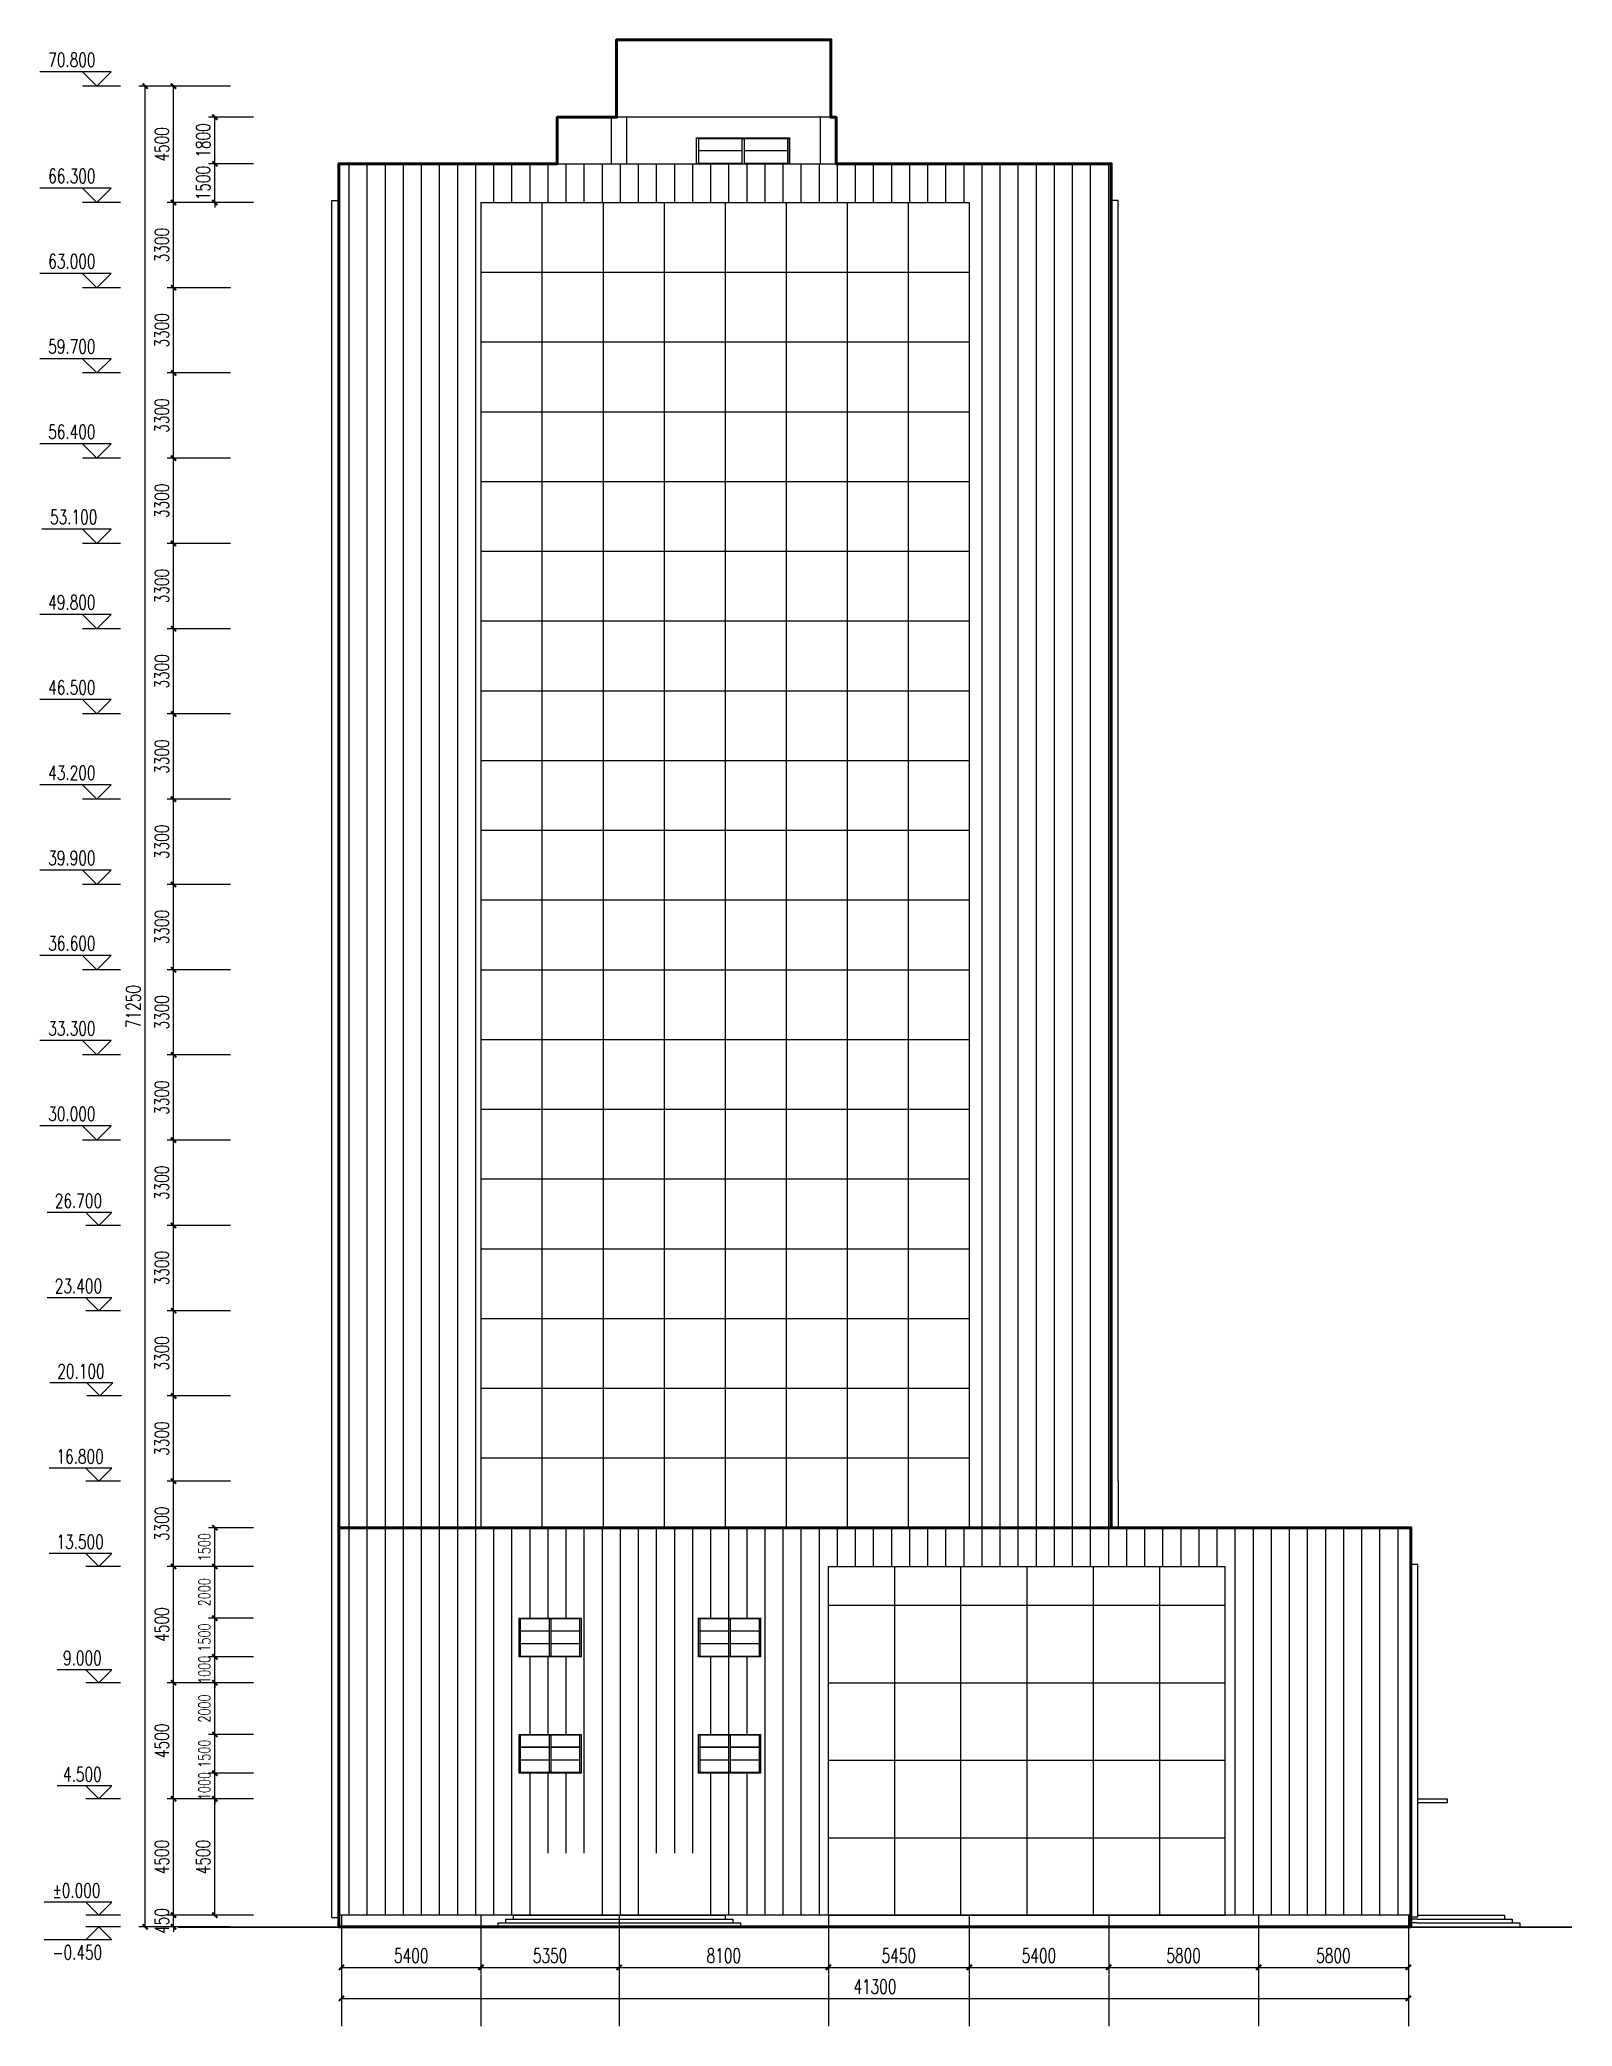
# Model space of a CAD drawing. Extents: x -41380 to 17945, y -4300 to 72600.
import ezdxf

# ---------------------------------------------------------------- set-up
doc = ezdxf.new("R2010")
doc.units = 0
doc.header["$LTSCALE"] = 1000
doc.header["$MEASUREMENT"] = 0
for name, color, linetype in [('3T_GLASS', 5, 'Continuous'), ('AXIS', 3, 'Continuous'), ('DIM_ELEV', 3, 'Continuous'), ('E_CURTWALL', 61, 'Continuous'), ('E_FLOOR', 4, 'Continuous'), ('E_LINE', 7, 'Continuous'), ('E_ROOF', 4, 'Continuous'), ('E_STAIR', 2, 'Continuous'), ('E_WINDOW', 4, 'Continuous'), ('PUB_DIM', 3, 'Continuous'), ('PUB_TEXT', 7, 'Continuous')]:
    doc.layers.add(name, color=color, linetype=linetype)
doc.layers.add('DOTE', color=1, linetype='Continuous', plot=False)
doc.layers.add('outline', color=10, linetype='Continuous', lineweight=50)
doc.styles.add('_TCH_DIM', font='SIMPLEX', dxfattribs={"bigfont": 'GBCBIG'})
doc.styles.add('_TCH_DIM_T3', font='SIMPLEX', dxfattribs={"width": 0.705882, "bigfont": 'GBCBIG'})
doc.dimstyles.new('_TCH_ARCH&&100', dxfattribs={"dimtxt": 297.5, "dimasz": 100, "dimexe": 250, "dimexo": 300, "dimgap": 126.25, "dimtad": 1, "dimdec": 0, "dimzin": 0, "dimdsep": 46, "dimtxsty": '_TCH_DIM_T3', "dimblk": 'ARCHTICK', "dimcen": 0.09, "dimclrt": 7, "dimazin": 2, "dimtfac": 1, "dimtdec": 0, "dimtix": 1, "dimtmove": 2, "dimatfit": 3, "dimfxl": 1, "dimtolj": 1, "dimtzin": 0, "dimarcsym": 0})
pattern_1 = [(90, (0, 0), (-700, 4e-14), [])]

msp = doc.modelspace()

# ---------------------------------------------------------------- texts
at = {"layer": 'PUB_TEXT', "style": '_TCH_DIM', "width": 0.705882}
for s, p in [('70.800', (-41051.7, 71547.5)), ('66.300', (-41051.7, 67047.5)), ('63.000', (-41051.7, 63747.5)), ('59.700', (-41051.7, 60447.5)), ('56.400', (-41051.7, 57147.5)), ('53.100', (-40981.5, 53847.5)), ('49.800', (-41051.7, 50547.5)), ('46.500', (-41051.7, 47247.5)), ('43.200', (-41051.7, 43947.5)), ('39.900', (-41051.7, 40647.5)), ('36.600', (-41051.7, 37347.5)), ('33.300', (-41051.7, 34047.5)), ('30.000', (-41051.7, 30747.5)), ('26.700', (-40797, 27379.5)), ('23.400', (-40797, 24079.5)), ('20.100', (-40698.5, 20779.5)), ('16.800', (-40733.2, 17479.5)), ('13.500', (-40733.2, 14179.5)), ('9.000', (-40478.2, 9679.5)), ('4.500', (-40478.2, 5179.5)), ('%%P0.000', (-40892.6, 679.5)), ('-0.450', (-40892.6, -1716.8))]:
    msp.add_text(s, height=550, dxfattribs=at).set_placement(p)

# ---------------------------------------------------------------- blocks, each defined once
blk = doc.blocks.new('*U2')
at = {"layer": 'E_WINDOW'}
for p, q in [((48, 1467), (0, 1500)), ((0, 1500), (2400, 1500)), ((0, 0), (0, 1500)), ((2352, 1467), (48, 1467)), ((48, 1467), (48, 33)), ((48, 996), (48, 1013)), ((48, 1013), (1176, 1013)), ((1176, 996), (48, 996)), ((1176, 1466), (1224, 1466)), ((1176, 34), (1176, 1466)), ((1224, 1466), (1224, 34)), ((1224, 1013), (2352, 1013)), ((2352, 996), (1224, 996)), ((2400, 1500), (2352, 1467)), ((2352, 33), (2352, 1467)), ((2352, 1013), (2352, 996)), ((2400, 1500), (2400, 0)), ((48, 33), (0, 0)), ((2400, 0), (0, 0)), ((48, 500), (48, 517)), ((48, 517), (1176, 517)), ((1176, 500), (48, 500)), ((48, 33), (2352, 33)), ((1224, 34), (1176, 34)), ((1224, 517), (2352, 517)), ((2352, 500), (1224, 500)), ((2352, 517), (2352, 500)), ((2352, 33), (2400, 0))]:
    blk.add_line(p, q, dxfattribs=at)
blk = doc.blocks.new('*U3')
at = {"layer": 'E_WINDOW'}
for p, q in [((48, 1467), (0, 1500)), ((0, 1500), (2400, 1500)), ((0, 0), (0, 1500)), ((2352, 1467), (48, 1467)), ((48, 1467), (48, 33)), ((48, 996), (48, 1013)), ((48, 1013), (1176, 1013)), ((1176, 996), (48, 996)), ((1176, 1466), (1224, 1466)), ((1176, 34), (1176, 1466)), ((1224, 1466), (1224, 34)), ((1224, 1013), (2352, 1013)), ((2352, 996), (1224, 996)), ((2400, 1500), (2352, 1467)), ((2352, 33), (2352, 1467)), ((2352, 1013), (2352, 996)), ((2400, 1500), (2400, 0)), ((48, 33), (0, 0)), ((2400, 0), (0, 0)), ((48, 500), (48, 517)), ((48, 517), (1176, 517)), ((1176, 500), (48, 500)), ((48, 33), (2352, 33)), ((1224, 34), (1176, 34)), ((1224, 517), (2352, 517)), ((2352, 500), (1224, 500)), ((2352, 517), (2352, 500)), ((2352, 33), (2400, 0))]:
    blk.add_line(p, q, dxfattribs=at)
blk = doc.blocks.new('*U4')
at = {"layer": 'E_WINDOW'}
for p, q in [((48, 1467), (0, 1500)), ((0, 1500), (2400, 1500)), ((0, 0), (0, 1500)), ((2352, 1467), (48, 1467)), ((48, 1467), (48, 33)), ((48, 996), (48, 1013)), ((48, 1013), (1176, 1013)), ((1176, 996), (48, 996)), ((1176, 1466), (1224, 1466)), ((1176, 34), (1176, 1466)), ((1224, 1466), (1224, 34)), ((1224, 1013), (2352, 1013)), ((2352, 996), (1224, 996)), ((2400, 1500), (2352, 1467)), ((2352, 33), (2352, 1467)), ((2352, 1013), (2352, 996)), ((2400, 1500), (2400, 0)), ((48, 33), (0, 0)), ((2400, 0), (0, 0)), ((48, 500), (48, 517)), ((48, 517), (1176, 517)), ((1176, 500), (48, 500)), ((48, 33), (2352, 33)), ((1224, 34), (1176, 34)), ((1224, 517), (2352, 517)), ((2352, 500), (1224, 500)), ((2352, 517), (2352, 500)), ((2352, 33), (2400, 0))]:
    blk.add_line(p, q, dxfattribs=at)
blk = doc.blocks.new('*U5')
at = {"layer": 'E_WINDOW'}
for p, q in [((48, 1467), (0, 1500)), ((0, 1500), (2400, 1500)), ((0, 0), (0, 1500)), ((2352, 1467), (48, 1467)), ((48, 1467), (48, 33)), ((48, 996), (48, 1013)), ((48, 1013), (1176, 1013)), ((1176, 996), (48, 996)), ((1176, 1466), (1224, 1466)), ((1176, 34), (1176, 1466)), ((1224, 1466), (1224, 34)), ((1224, 1013), (2352, 1013)), ((2352, 996), (1224, 996)), ((2400, 1500), (2352, 1467)), ((2352, 33), (2352, 1467)), ((2352, 1013), (2352, 996)), ((2400, 1500), (2400, 0)), ((48, 33), (0, 0)), ((2400, 0), (0, 0)), ((48, 500), (48, 517)), ((48, 517), (1176, 517)), ((1176, 500), (48, 500)), ((48, 33), (2352, 33)), ((1224, 34), (1176, 34)), ((1224, 517), (2352, 517)), ((2352, 500), (1224, 500)), ((2352, 517), (2352, 500)), ((2352, 33), (2400, 0))]:
    blk.add_line(p, q, dxfattribs=at)
blk = doc.blocks.new('*U8')
blk.add_line((-9450, 0), (9450, 0))
blk = doc.blocks.new('*U9')
at = {"layer": 'E_CURTWALL', "color": 0, "linetype": 'ByBlock', "lineweight": -2, "transparency": 16777216}
for p in [(0, 51300), (0, 48600), (0, 45900), (0, 43200), (0, 40500), (0, 37800), (0, 35100), (0, 32400), (0, 29700), (0, 27000), (0, 24300), (0, 21600), (0, 18900), (0, 16200), (0, 13500), (0, 10800), (0, 8100), (0, 5400), (0, 2700), (0, 0)]:
    blk.add_blockref('*U8', p, dxfattribs=at)
blk = doc.blocks.new('*U11')
blk.add_line((0, -6750), (0, 6750))
blk = doc.blocks.new('*U12')
at = {"layer": 'E_CURTWALL', "color": 0, "linetype": 'ByBlock', "lineweight": -2, "transparency": 16777216}
for p in [(0, 0), (2565, 0), (5130, 0), (7695, 0), (10260, 0), (12825, 0)]:
    blk.add_blockref('*U11', p, dxfattribs=at)
blk = doc.blocks.new('*U13')
blk.add_line((-7675, 0), (7675, 0))
blk = doc.blocks.new('*U14')
at = {"layer": 'E_CURTWALL', "color": 0, "linetype": 'ByBlock', "lineweight": -2, "transparency": 16777216}
for p in [(0, 12000), (0, 9000), (0, 6000), (0, 3000), (0, 0)]:
    blk.add_blockref('*U13', p, dxfattribs=at)
blk = doc.blocks.new('_ArchTick')
at = {"color": 0, "linetype": 'ByBlock', "const_width": 0.4}
blk.add_lwpolyline([(-0.5, -0.5), (0.5, 0.5)], dxfattribs=at)
blk = doc.blocks.new('*D15')
at = {"layer": 'AXIS', "color": 0, "lineweight": -2, "transparency": 16777216}
for p, q in [((5800, -770), (5800, -2269)), ((11600, -770), (11600, -2269))]:
    blk.add_line(p, q, dxfattribs=at)
at = {"layer": 'AXIS', "color": 0, "transparency": 16777216}
blk.add_line((5800, -2019), (11600, -2019), dxfattribs=at)
at = {"layer": 'Defpoints', "color": 0, "transparency": 16777216}
for p in [(5800, -470), (11600, -470), (11600, -2019)]:
    blk.add_point(p, dxfattribs=at)
at = {"layer": 'AXIS', "color": 0, "transparency": 16777216, "xscale": 200, "yscale": 200, "zscale": 200, "rotation": 180}
blk.add_blockref('_ArchTick', (5800, -2019), dxfattribs=at)
at = {"layer": 'AXIS', "color": 0, "transparency": 16777216, "xscale": 200, "yscale": 200, "zscale": 200}
blk.add_blockref('_ArchTick', (11600, -2019), dxfattribs=at)
at = {"layer": 'AXIS', "color": 7, "transparency": 16777216, "insert": (8700, -1564), "char_height": 550, "attachment_point": 5, "style": '_TCH_DIM_T3'}
blk.add_mtext('\\A1;5800', dxfattribs=at)
blk = doc.blocks.new('*D16')
at = {"layer": 'AXIS', "color": 0, "lineweight": -2, "transparency": 16777216}
for p, q in [((0, -770), (0, -2269)), ((5800, -770), (5800, -2269))]:
    blk.add_line(p, q, dxfattribs=at)
at = {"layer": 'AXIS', "color": 0, "transparency": 16777216}
blk.add_line((0, -2019), (5800, -2019), dxfattribs=at)
at = {"layer": 'Defpoints', "color": 0, "transparency": 16777216}
for p in [(0, -470), (5800, -470), (5800, -2019)]:
    blk.add_point(p, dxfattribs=at)
at = {"layer": 'AXIS', "color": 0, "transparency": 16777216, "xscale": 200, "yscale": 200, "zscale": 200, "rotation": 180}
blk.add_blockref('_ArchTick', (0, -2019), dxfattribs=at)
at = {"layer": 'AXIS', "color": 0, "transparency": 16777216, "xscale": 200, "yscale": 200, "zscale": 200}
blk.add_blockref('_ArchTick', (5800, -2019), dxfattribs=at)
at = {"layer": 'AXIS', "color": 7, "transparency": 16777216, "insert": (2900, -1564), "char_height": 550, "attachment_point": 5, "style": '_TCH_DIM_T3'}
blk.add_mtext('\\A1;5800', dxfattribs=at)
blk = doc.blocks.new('*D17')
at = {"layer": 'AXIS', "color": 0, "lineweight": -2, "transparency": 16777216}
for p, q in [((-5400, -770), (-5400, -2269)), ((0, -770), (0, -2269))]:
    blk.add_line(p, q, dxfattribs=at)
at = {"layer": 'AXIS', "color": 0, "transparency": 16777216}
blk.add_line((-5400, -2019), (0, -2019), dxfattribs=at)
at = {"layer": 'Defpoints', "color": 0, "transparency": 16777216}
for p in [(-5400, -470), (0, -470), (0, -2019)]:
    blk.add_point(p, dxfattribs=at)
at = {"layer": 'AXIS', "color": 0, "transparency": 16777216, "xscale": 200, "yscale": 200, "zscale": 200, "rotation": 180}
blk.add_blockref('_ArchTick', (-5400, -2019), dxfattribs=at)
at = {"layer": 'AXIS', "color": 0, "transparency": 16777216, "xscale": 200, "yscale": 200, "zscale": 200}
blk.add_blockref('_ArchTick', (0, -2019), dxfattribs=at)
at = {"layer": 'AXIS', "color": 7, "transparency": 16777216, "insert": (-2700, -1564), "char_height": 550, "attachment_point": 5, "style": '_TCH_DIM_T3'}
blk.add_mtext('\\A1;5400', dxfattribs=at)
blk = doc.blocks.new('*D18')
at = {"layer": 'AXIS', "color": 0, "lineweight": -2, "transparency": 16777216}
for p, q in [((-10850, -770), (-10850, -2269)), ((-5400, -770), (-5400, -2269))]:
    blk.add_line(p, q, dxfattribs=at)
at = {"layer": 'AXIS', "color": 0, "transparency": 16777216}
blk.add_line((-10850, -2019), (-5400, -2019), dxfattribs=at)
at = {"layer": 'Defpoints', "color": 0, "transparency": 16777216}
for p in [(-10850, -470), (-5400, -470), (-5400, -2019)]:
    blk.add_point(p, dxfattribs=at)
at = {"layer": 'AXIS', "color": 0, "transparency": 16777216, "xscale": 200, "yscale": 200, "zscale": 200, "rotation": 180}
blk.add_blockref('_ArchTick', (-10850, -2019), dxfattribs=at)
at = {"layer": 'AXIS', "color": 0, "transparency": 16777216, "xscale": 200, "yscale": 200, "zscale": 200}
blk.add_blockref('_ArchTick', (-5400, -2019), dxfattribs=at)
at = {"layer": 'AXIS', "color": 7, "transparency": 16777216, "insert": (-8125, -1564), "char_height": 550, "attachment_point": 5, "style": '_TCH_DIM_T3'}
blk.add_mtext('\\A1;5450', dxfattribs=at)
blk = doc.blocks.new('*D19')
at = {"layer": 'AXIS', "color": 0, "lineweight": -2, "transparency": 16777216}
for p, q in [((-18950, -770), (-18950, -2269)), ((-10850, -770), (-10850, -2269))]:
    blk.add_line(p, q, dxfattribs=at)
at = {"layer": 'AXIS', "color": 0, "transparency": 16777216}
blk.add_line((-18950, -2019), (-10850, -2019), dxfattribs=at)
at = {"layer": 'Defpoints', "color": 0, "transparency": 16777216}
for p in [(-18950, -470), (-10850, -470), (-10850, -2019)]:
    blk.add_point(p, dxfattribs=at)
at = {"layer": 'AXIS', "color": 0, "transparency": 16777216, "xscale": 200, "yscale": 200, "zscale": 200, "rotation": 180}
blk.add_blockref('_ArchTick', (-18950, -2019), dxfattribs=at)
at = {"layer": 'AXIS', "color": 0, "transparency": 16777216, "xscale": 200, "yscale": 200, "zscale": 200}
blk.add_blockref('_ArchTick', (-10850, -2019), dxfattribs=at)
at = {"layer": 'AXIS', "color": 7, "transparency": 16777216, "insert": (-14900, -1564), "char_height": 550, "attachment_point": 5, "style": '_TCH_DIM_T3'}
blk.add_mtext('\\A1;8100', dxfattribs=at)
blk = doc.blocks.new('*D20')
at = {"layer": 'AXIS', "color": 0, "lineweight": -2, "transparency": 16777216}
for p, q in [((-24300, -770), (-24300, -2269)), ((-18950, -770), (-18950, -2269))]:
    blk.add_line(p, q, dxfattribs=at)
at = {"layer": 'AXIS', "color": 0, "transparency": 16777216}
blk.add_line((-24300, -2019), (-18950, -2019), dxfattribs=at)
at = {"layer": 'Defpoints', "color": 0, "transparency": 16777216}
for p in [(-24300, -470), (-18950, -470), (-18950, -2019)]:
    blk.add_point(p, dxfattribs=at)
at = {"layer": 'AXIS', "color": 0, "transparency": 16777216, "xscale": 200, "yscale": 200, "zscale": 200, "rotation": 180}
blk.add_blockref('_ArchTick', (-24300, -2019), dxfattribs=at)
at = {"layer": 'AXIS', "color": 0, "transparency": 16777216, "xscale": 200, "yscale": 200, "zscale": 200}
blk.add_blockref('_ArchTick', (-18950, -2019), dxfattribs=at)
at = {"layer": 'AXIS', "color": 7, "transparency": 16777216, "insert": (-21625, -1564), "char_height": 550, "attachment_point": 5, "style": '_TCH_DIM_T3'}
blk.add_mtext('\\A1;5350', dxfattribs=at)
blk = doc.blocks.new('*D21')
at = {"layer": 'AXIS', "color": 0, "lineweight": -2, "transparency": 16777216}
for p, q in [((-29700, -770), (-29700, -2269)), ((-24300, -770), (-24300, -2269))]:
    blk.add_line(p, q, dxfattribs=at)
at = {"layer": 'AXIS', "color": 0, "transparency": 16777216}
blk.add_line((-29700, -2019), (-24300, -2019), dxfattribs=at)
at = {"layer": 'Defpoints', "color": 0, "transparency": 16777216}
for p in [(-29700, -470), (-24300, -470), (-24300, -2019)]:
    blk.add_point(p, dxfattribs=at)
at = {"layer": 'AXIS', "color": 0, "transparency": 16777216, "xscale": 200, "yscale": 200, "zscale": 200, "rotation": 180}
blk.add_blockref('_ArchTick', (-29700, -2019), dxfattribs=at)
at = {"layer": 'AXIS', "color": 0, "transparency": 16777216, "xscale": 200, "yscale": 200, "zscale": 200}
blk.add_blockref('_ArchTick', (-24300, -2019), dxfattribs=at)
at = {"layer": 'AXIS', "color": 7, "transparency": 16777216, "insert": (-27000, -1564), "char_height": 550, "attachment_point": 5, "style": '_TCH_DIM_T3'}
blk.add_mtext('\\A1;5400', dxfattribs=at)
blk = doc.blocks.new('*D22')
at = {"layer": 'AXIS', "color": 0, "lineweight": -2, "transparency": 16777216}
for p, q in [((-29700, -1170), (-29700, -3469)), ((11600, -1170), (11600, -3469))]:
    blk.add_line(p, q, dxfattribs=at)
at = {"layer": 'AXIS', "color": 0, "transparency": 16777216}
blk.add_line((-29700, -3219), (11600, -3219), dxfattribs=at)
at = {"layer": 'Defpoints', "color": 0, "transparency": 16777216}
for p in [(-29700, -870), (11600, -870), (11600, -3219)]:
    blk.add_point(p, dxfattribs=at)
at = {"layer": 'AXIS', "color": 0, "transparency": 16777216, "xscale": 200, "yscale": 200, "zscale": 200, "rotation": 180}
blk.add_blockref('_ArchTick', (-29700, -3219), dxfattribs=at)
at = {"layer": 'AXIS', "color": 0, "transparency": 16777216, "xscale": 200, "yscale": 200, "zscale": 200}
blk.add_blockref('_ArchTick', (11600, -3219), dxfattribs=at)
at = {"layer": 'AXIS', "color": 7, "transparency": 16777216, "insert": (-9050, -2764), "char_height": 550, "attachment_point": 5, "style": '_TCH_DIM_T3'}
blk.add_mtext('\\A1;41300', dxfattribs=at)
blk = doc.blocks.new('*D23')
at = {"layer": 'Defpoints', "color": 0, "transparency": 16777216}
for p in [(-34600, 4500), (-32800, 4500), (-32800, 0)]:
    blk.add_point(p, dxfattribs=at)
at = {"layer": 'PUB_DIM', "color": 0, "lineweight": -2, "transparency": 16777216}
for p, q in [((-33100, 4500), (-34850, 4500)), ((-33100, 0), (-34850, 0))]:
    blk.add_line(p, q, dxfattribs=at)
at = {"layer": 'PUB_DIM', "color": 0, "transparency": 16777216}
blk.add_line((-34600, 0), (-34600, 4500), dxfattribs=at)
at = {"layer": 'PUB_DIM', "color": 0, "transparency": 16777216, "xscale": 200, "yscale": 200, "zscale": 200}
for p, rotation in [((-34600, 4500), 90), ((-34600, 0), 270)]:
    blk.add_blockref('_ArchTick', p, dxfattribs=dict(at, rotation=rotation))
at = {"layer": 'PUB_DIM', "color": 7, "transparency": 16777216, "insert": (-35055, 2250), "char_height": 550, "attachment_point": 5, "rotation": 90, "style": '_TCH_DIM_T3'}
blk.add_mtext('\\A1;4500', dxfattribs=at)
blk = doc.blocks.new('*D24')
at = {"layer": 'Defpoints', "color": 0, "transparency": 16777216}
for p in [(-34600, 5500), (-32800, 5500), (-32800, 4500)]:
    blk.add_point(p, dxfattribs=at)
at = {"layer": 'PUB_DIM', "color": 0, "lineweight": -2, "transparency": 16777216}
for p, q in [((-33100, 5500), (-34850, 5500)), ((-33100, 4500), (-34850, 4500))]:
    blk.add_line(p, q, dxfattribs=at)
at = {"layer": 'PUB_DIM', "color": 0, "transparency": 16777216}
for p, q in [((-34600, 5500), (-34600, 5700)), ((-34600, 4500), (-34600, 5500)), ((-34600, 4500), (-34600, 4300))]:
    blk.add_line(p, q, dxfattribs=at)
at = {"layer": 'PUB_DIM', "color": 0, "transparency": 16777216, "xscale": 200, "yscale": 200, "zscale": 200}
for p, rotation in [((-34600, 5500), 270), ((-34600, 4500), 90)]:
    blk.add_blockref('_ArchTick', p, dxfattribs=dict(at, rotation=rotation))
at = {"layer": 'PUB_DIM', "color": 7, "transparency": 16777216, "insert": (-35005, 5000), "char_height": 450, "attachment_point": 5, "rotation": 90, "style": '_TCH_DIM_T3'}
blk.add_mtext('\\A1;1000', dxfattribs=at)
blk = doc.blocks.new('*D25')
at = {"layer": 'Defpoints', "color": 0, "transparency": 16777216}
for p in [(-34600, 7000), (-32800, 7000), (-32800, 5500)]:
    blk.add_point(p, dxfattribs=at)
at = {"layer": 'PUB_DIM', "color": 0, "lineweight": -2, "transparency": 16777216}
for p, q in [((-33100, 7000), (-34850, 7000)), ((-33100, 5500), (-34850, 5500))]:
    blk.add_line(p, q, dxfattribs=at)
at = {"layer": 'PUB_DIM', "color": 0, "transparency": 16777216}
blk.add_line((-34600, 5500), (-34600, 7000), dxfattribs=at)
at = {"layer": 'PUB_DIM', "color": 0, "transparency": 16777216, "xscale": 200, "yscale": 200, "zscale": 200}
for p, rotation in [((-34600, 7000), 90), ((-34600, 5500), 270)]:
    blk.add_blockref('_ArchTick', p, dxfattribs=dict(at, rotation=rotation))
at = {"layer": 'PUB_DIM', "color": 7, "transparency": 16777216, "insert": (-35005, 6250), "char_height": 450, "attachment_point": 5, "rotation": 90, "style": '_TCH_DIM_T3'}
blk.add_mtext('\\A1;1500', dxfattribs=at)
blk = doc.blocks.new('*D26')
at = {"layer": 'Defpoints', "color": 0, "transparency": 16777216}
for p in [(-34600, 9000), (-32800, 9000), (-32800, 7000)]:
    blk.add_point(p, dxfattribs=at)
at = {"layer": 'PUB_DIM', "color": 0, "lineweight": -2, "transparency": 16777216}
for p, q in [((-33100, 9000), (-34850, 9000)), ((-33100, 7000), (-34850, 7000))]:
    blk.add_line(p, q, dxfattribs=at)
at = {"layer": 'PUB_DIM', "color": 0, "transparency": 16777216}
blk.add_line((-34600, 7000), (-34600, 9000), dxfattribs=at)
at = {"layer": 'PUB_DIM', "color": 0, "transparency": 16777216, "xscale": 200, "yscale": 200, "zscale": 200}
for p, rotation in [((-34600, 9000), 90), ((-34600, 7000), 270)]:
    blk.add_blockref('_ArchTick', p, dxfattribs=dict(at, rotation=rotation))
at = {"layer": 'PUB_DIM', "color": 7, "transparency": 16777216, "insert": (-35005, 8000), "char_height": 450, "attachment_point": 5, "rotation": 90, "style": '_TCH_DIM_T3'}
blk.add_mtext('\\A1;2000', dxfattribs=at)
blk = doc.blocks.new('*D27')
at = {"layer": 'Defpoints', "color": 0, "transparency": 16777216}
for p in [(-34600, 10000), (-32800, 10000), (-32800, 9000)]:
    blk.add_point(p, dxfattribs=at)
at = {"layer": 'PUB_DIM', "color": 0, "lineweight": -2, "transparency": 16777216}
for p, q in [((-33100, 10000), (-34850, 10000)), ((-33100, 9000), (-34850, 9000))]:
    blk.add_line(p, q, dxfattribs=at)
at = {"layer": 'PUB_DIM', "color": 0, "transparency": 16777216}
for p, q in [((-34600, 10000), (-34600, 10200)), ((-34600, 9000), (-34600, 10000)), ((-34600, 9000), (-34600, 8800))]:
    blk.add_line(p, q, dxfattribs=at)
at = {"layer": 'PUB_DIM', "color": 0, "transparency": 16777216, "xscale": 200, "yscale": 200, "zscale": 200}
for p, rotation in [((-34600, 10000), 270), ((-34600, 9000), 90)]:
    blk.add_blockref('_ArchTick', p, dxfattribs=dict(at, rotation=rotation))
at = {"layer": 'PUB_DIM', "color": 7, "transparency": 16777216, "insert": (-35005, 9500), "char_height": 450, "attachment_point": 5, "rotation": 90, "style": '_TCH_DIM_T3'}
blk.add_mtext('\\A1;1000', dxfattribs=at)
blk = doc.blocks.new('*D28')
at = {"layer": 'Defpoints', "color": 0, "transparency": 16777216}
for p in [(-34600, 11500), (-32800, 11500), (-32800, 10000)]:
    blk.add_point(p, dxfattribs=at)
at = {"layer": 'PUB_DIM', "color": 0, "lineweight": -2, "transparency": 16777216}
for p, q in [((-33100, 11500), (-34850, 11500)), ((-33100, 10000), (-34850, 10000))]:
    blk.add_line(p, q, dxfattribs=at)
at = {"layer": 'PUB_DIM', "color": 0, "transparency": 16777216}
blk.add_line((-34600, 10000), (-34600, 11500), dxfattribs=at)
at = {"layer": 'PUB_DIM', "color": 0, "transparency": 16777216, "xscale": 200, "yscale": 200, "zscale": 200}
for p, rotation in [((-34600, 11500), 90), ((-34600, 10000), 270)]:
    blk.add_blockref('_ArchTick', p, dxfattribs=dict(at, rotation=rotation))
at = {"layer": 'PUB_DIM', "color": 7, "transparency": 16777216, "insert": (-35005, 10750), "char_height": 450, "attachment_point": 5, "rotation": 90, "style": '_TCH_DIM_T3'}
blk.add_mtext('\\A1;1500', dxfattribs=at)
blk = doc.blocks.new('*D29')
at = {"layer": 'Defpoints', "color": 0, "transparency": 16777216}
for p in [(-34600, 13500), (-32800, 13500), (-32800, 11500)]:
    blk.add_point(p, dxfattribs=at)
at = {"layer": 'PUB_DIM', "color": 0, "lineweight": -2, "transparency": 16777216}
for p, q in [((-33100, 13500), (-34850, 13500)), ((-33100, 11500), (-34850, 11500))]:
    blk.add_line(p, q, dxfattribs=at)
at = {"layer": 'PUB_DIM', "color": 0, "transparency": 16777216}
blk.add_line((-34600, 11500), (-34600, 13500), dxfattribs=at)
at = {"layer": 'PUB_DIM', "color": 0, "transparency": 16777216, "xscale": 200, "yscale": 200, "zscale": 200}
for p, rotation in [((-34600, 13500), 90), ((-34600, 11500), 270)]:
    blk.add_blockref('_ArchTick', p, dxfattribs=dict(at, rotation=rotation))
at = {"layer": 'PUB_DIM', "color": 7, "transparency": 16777216, "insert": (-35005, 12500), "char_height": 450, "attachment_point": 5, "rotation": 90, "style": '_TCH_DIM_T3'}
blk.add_mtext('\\A1;2000', dxfattribs=at)
blk = doc.blocks.new('*D31')
at = {"layer": 'Defpoints', "color": 0, "transparency": 16777216}
for p in [(-34600, 67800), (-32800, 67800), (-32800, 66300)]:
    blk.add_point(p, dxfattribs=at)
at = {"layer": 'PUB_DIM', "color": 0, "lineweight": -2, "transparency": 16777216}
for p, q in [((-33100, 67800), (-34850, 67800)), ((-33100, 66300), (-34850, 66300))]:
    blk.add_line(p, q, dxfattribs=at)
at = {"layer": 'PUB_DIM', "color": 0, "transparency": 16777216}
for p, q in [((-34600, 67800), (-34600, 68000)), ((-34600, 66300), (-34600, 67800)), ((-34600, 66300), (-34600, 66100))]:
    blk.add_line(p, q, dxfattribs=at)
at = {"layer": 'PUB_DIM', "color": 0, "transparency": 16777216, "xscale": 200, "yscale": 200, "zscale": 200}
for p, rotation in [((-34600, 67800), 270), ((-34600, 66300), 90)]:
    blk.add_blockref('_ArchTick', p, dxfattribs=dict(at, rotation=rotation))
at = {"layer": 'PUB_DIM', "color": 7, "transparency": 16777216, "insert": (-35055, 67050), "char_height": 550, "attachment_point": 5, "rotation": 90, "style": '_TCH_DIM_T3'}
blk.add_mtext('\\A1;1500', dxfattribs=at)
blk = doc.blocks.new('*D32')
at = {"layer": 'Defpoints', "color": 0, "transparency": 16777216}
for p in [(-34600, 69600), (-32800, 69600), (-32800, 67800)]:
    blk.add_point(p, dxfattribs=at)
at = {"layer": 'PUB_DIM', "color": 0, "lineweight": -2, "transparency": 16777216}
for p, q in [((-33100, 69600), (-34850, 69600)), ((-33100, 67800), (-34850, 67800))]:
    blk.add_line(p, q, dxfattribs=at)
at = {"layer": 'PUB_DIM', "color": 0, "transparency": 16777216}
blk.add_line((-34600, 67800), (-34600, 69600), dxfattribs=at)
at = {"layer": 'PUB_DIM', "color": 0, "transparency": 16777216, "xscale": 200, "yscale": 200, "zscale": 200}
for p, rotation in [((-34600, 69600), 90), ((-34600, 67800), 270)]:
    blk.add_blockref('_ArchTick', p, dxfattribs=dict(at, rotation=rotation))
at = {"layer": 'PUB_DIM', "color": 7, "transparency": 16777216, "insert": (-35055, 68700), "char_height": 550, "attachment_point": 5, "rotation": 90, "style": '_TCH_DIM_T3'}
blk.add_mtext('\\A1;1800', dxfattribs=at)
blk = doc.blocks.new('*D33')
at = {"layer": 'Defpoints', "color": 0, "transparency": 16777216}
for p in [(-36200, 70800), (-33700, 70800), (-33700, 66300)]:
    blk.add_point(p, dxfattribs=at)
at = {"layer": 'PUB_DIM', "color": 0, "lineweight": -2, "transparency": 16777216}
for p, q in [((-34000, 70800), (-36450, 70800)), ((-34000, 66300), (-36450, 66300))]:
    blk.add_line(p, q, dxfattribs=at)
at = {"layer": 'PUB_DIM', "color": 0, "transparency": 16777216}
blk.add_line((-36200, 66300), (-36200, 70800), dxfattribs=at)
at = {"layer": 'PUB_DIM', "color": 0, "transparency": 16777216, "xscale": 200, "yscale": 200, "zscale": 200}
for p, rotation in [((-36200, 70800), 90), ((-36200, 66300), 270)]:
    blk.add_blockref('_ArchTick', p, dxfattribs=dict(at, rotation=rotation))
at = {"layer": 'PUB_DIM', "color": 7, "transparency": 16777216, "insert": (-36655, 68550), "char_height": 550, "attachment_point": 5, "rotation": 90, "style": '_TCH_DIM_T3'}
blk.add_mtext('\\A1;4500', dxfattribs=at)
blk = doc.blocks.new('*D34')
at = {"layer": 'Defpoints', "color": 0, "transparency": 16777216}
for p in [(-36200, 63000), (-33700, 63000), (-33700, 59700)]:
    blk.add_point(p, dxfattribs=at)
at = {"layer": 'PUB_DIM', "color": 0, "lineweight": -2, "transparency": 16777216}
for p, q in [((-34000, 63000), (-36450, 63000)), ((-34000, 59700), (-36450, 59700))]:
    blk.add_line(p, q, dxfattribs=at)
at = {"layer": 'PUB_DIM', "color": 0, "transparency": 16777216}
blk.add_line((-36200, 59700), (-36200, 63000), dxfattribs=at)
at = {"layer": 'PUB_DIM', "color": 0, "transparency": 16777216, "xscale": 200, "yscale": 200, "zscale": 200}
for p, rotation in [((-36200, 63000), 90), ((-36200, 59700), 270)]:
    blk.add_blockref('_ArchTick', p, dxfattribs=dict(at, rotation=rotation))
at = {"layer": 'PUB_DIM', "color": 7, "transparency": 16777216, "insert": (-36655, 61350), "char_height": 550, "attachment_point": 5, "rotation": 90, "style": '_TCH_DIM_T3'}
blk.add_mtext('\\A1;3300', dxfattribs=at)
blk = doc.blocks.new('*D35')
at = {"layer": 'Defpoints', "color": 0, "transparency": 16777216}
for p in [(-36200, 59700), (-33700, 59700), (-33700, 56400)]:
    blk.add_point(p, dxfattribs=at)
at = {"layer": 'PUB_DIM', "color": 0, "lineweight": -2, "transparency": 16777216}
for p, q in [((-34000, 59700), (-36450, 59700)), ((-34000, 56400), (-36450, 56400))]:
    blk.add_line(p, q, dxfattribs=at)
at = {"layer": 'PUB_DIM', "color": 0, "transparency": 16777216}
blk.add_line((-36200, 56400), (-36200, 59700), dxfattribs=at)
at = {"layer": 'PUB_DIM', "color": 0, "transparency": 16777216, "xscale": 200, "yscale": 200, "zscale": 200}
for p, rotation in [((-36200, 59700), 90), ((-36200, 56400), 270)]:
    blk.add_blockref('_ArchTick', p, dxfattribs=dict(at, rotation=rotation))
at = {"layer": 'PUB_DIM', "color": 7, "transparency": 16777216, "insert": (-36655, 58050), "char_height": 550, "attachment_point": 5, "rotation": 90, "style": '_TCH_DIM_T3'}
blk.add_mtext('\\A1;3300', dxfattribs=at)
blk = doc.blocks.new('*D36')
at = {"layer": 'Defpoints', "color": 0, "transparency": 16777216}
for p in [(-36200, 56400), (-33700, 56400), (-33700, 53100)]:
    blk.add_point(p, dxfattribs=at)
at = {"layer": 'PUB_DIM', "color": 0, "lineweight": -2, "transparency": 16777216}
for p, q in [((-34000, 56400), (-36450, 56400)), ((-34000, 53100), (-36450, 53100))]:
    blk.add_line(p, q, dxfattribs=at)
at = {"layer": 'PUB_DIM', "color": 0, "transparency": 16777216}
blk.add_line((-36200, 53100), (-36200, 56400), dxfattribs=at)
at = {"layer": 'PUB_DIM', "color": 0, "transparency": 16777216, "xscale": 200, "yscale": 200, "zscale": 200}
for p, rotation in [((-36200, 56400), 90), ((-36200, 53100), 270)]:
    blk.add_blockref('_ArchTick', p, dxfattribs=dict(at, rotation=rotation))
at = {"layer": 'PUB_DIM', "color": 7, "transparency": 16777216, "insert": (-36655, 54750), "char_height": 550, "attachment_point": 5, "rotation": 90, "style": '_TCH_DIM_T3'}
blk.add_mtext('\\A1;3300', dxfattribs=at)
blk = doc.blocks.new('*D37')
at = {"layer": 'Defpoints', "color": 0, "transparency": 16777216}
for p in [(-36200, 53100), (-33700, 53100), (-33700, 49800)]:
    blk.add_point(p, dxfattribs=at)
at = {"layer": 'PUB_DIM', "color": 0, "lineweight": -2, "transparency": 16777216}
for p, q in [((-34000, 53100), (-36450, 53100)), ((-34000, 49800), (-36450, 49800))]:
    blk.add_line(p, q, dxfattribs=at)
at = {"layer": 'PUB_DIM', "color": 0, "transparency": 16777216}
blk.add_line((-36200, 49800), (-36200, 53100), dxfattribs=at)
at = {"layer": 'PUB_DIM', "color": 0, "transparency": 16777216, "xscale": 200, "yscale": 200, "zscale": 200}
for p, rotation in [((-36200, 53100), 90), ((-36200, 49800), 270)]:
    blk.add_blockref('_ArchTick', p, dxfattribs=dict(at, rotation=rotation))
at = {"layer": 'PUB_DIM', "color": 7, "transparency": 16777216, "insert": (-36655, 51450), "char_height": 550, "attachment_point": 5, "rotation": 90, "style": '_TCH_DIM_T3'}
blk.add_mtext('\\A1;3300', dxfattribs=at)
blk = doc.blocks.new('*D38')
at = {"layer": 'Defpoints', "color": 0, "transparency": 16777216}
for p in [(-36200, 49800), (-33700, 49800), (-33700, 46500)]:
    blk.add_point(p, dxfattribs=at)
at = {"layer": 'PUB_DIM', "color": 0, "lineweight": -2, "transparency": 16777216}
for p, q in [((-34000, 49800), (-36450, 49800)), ((-34000, 46500), (-36450, 46500))]:
    blk.add_line(p, q, dxfattribs=at)
at = {"layer": 'PUB_DIM', "color": 0, "transparency": 16777216}
blk.add_line((-36200, 46500), (-36200, 49800), dxfattribs=at)
at = {"layer": 'PUB_DIM', "color": 0, "transparency": 16777216, "xscale": 200, "yscale": 200, "zscale": 200}
for p, rotation in [((-36200, 49800), 90), ((-36200, 46500), 270)]:
    blk.add_blockref('_ArchTick', p, dxfattribs=dict(at, rotation=rotation))
at = {"layer": 'PUB_DIM', "color": 7, "transparency": 16777216, "insert": (-36655, 48150), "char_height": 550, "attachment_point": 5, "rotation": 90, "style": '_TCH_DIM_T3'}
blk.add_mtext('\\A1;3300', dxfattribs=at)
blk = doc.blocks.new('*D39')
at = {"layer": 'Defpoints', "color": 0, "transparency": 16777216}
for p in [(-36200, 46500), (-33700, 46500), (-33700, 43200)]:
    blk.add_point(p, dxfattribs=at)
at = {"layer": 'PUB_DIM', "color": 0, "lineweight": -2, "transparency": 16777216}
for p, q in [((-34000, 46500), (-36450, 46500)), ((-34000, 43200), (-36450, 43200))]:
    blk.add_line(p, q, dxfattribs=at)
at = {"layer": 'PUB_DIM', "color": 0, "transparency": 16777216}
blk.add_line((-36200, 43200), (-36200, 46500), dxfattribs=at)
at = {"layer": 'PUB_DIM', "color": 0, "transparency": 16777216, "xscale": 200, "yscale": 200, "zscale": 200}
for p, rotation in [((-36200, 46500), 90), ((-36200, 43200), 270)]:
    blk.add_blockref('_ArchTick', p, dxfattribs=dict(at, rotation=rotation))
at = {"layer": 'PUB_DIM', "color": 7, "transparency": 16777216, "insert": (-36655, 44850), "char_height": 550, "attachment_point": 5, "rotation": 90, "style": '_TCH_DIM_T3'}
blk.add_mtext('\\A1;3300', dxfattribs=at)
blk = doc.blocks.new('*D40')
at = {"layer": 'Defpoints', "color": 0, "transparency": 16777216}
for p in [(-36200, 43200), (-33700, 43200), (-33700, 39900)]:
    blk.add_point(p, dxfattribs=at)
at = {"layer": 'PUB_DIM', "color": 0, "lineweight": -2, "transparency": 16777216}
for p, q in [((-34000, 43200), (-36450, 43200)), ((-34000, 39900), (-36450, 39900))]:
    blk.add_line(p, q, dxfattribs=at)
at = {"layer": 'PUB_DIM', "color": 0, "transparency": 16777216}
blk.add_line((-36200, 39900), (-36200, 43200), dxfattribs=at)
at = {"layer": 'PUB_DIM', "color": 0, "transparency": 16777216, "xscale": 200, "yscale": 200, "zscale": 200}
for p, rotation in [((-36200, 43200), 90), ((-36200, 39900), 270)]:
    blk.add_blockref('_ArchTick', p, dxfattribs=dict(at, rotation=rotation))
at = {"layer": 'PUB_DIM', "color": 7, "transparency": 16777216, "insert": (-36655, 41550), "char_height": 550, "attachment_point": 5, "rotation": 90, "style": '_TCH_DIM_T3'}
blk.add_mtext('\\A1;3300', dxfattribs=at)
blk = doc.blocks.new('*D41')
at = {"layer": 'Defpoints', "color": 0, "transparency": 16777216}
for p in [(-36200, 39900), (-33700, 39900), (-33700, 36600)]:
    blk.add_point(p, dxfattribs=at)
at = {"layer": 'PUB_DIM', "color": 0, "lineweight": -2, "transparency": 16777216}
for p, q in [((-34000, 39900), (-36450, 39900)), ((-34000, 36600), (-36450, 36600))]:
    blk.add_line(p, q, dxfattribs=at)
at = {"layer": 'PUB_DIM', "color": 0, "transparency": 16777216}
blk.add_line((-36200, 36600), (-36200, 39900), dxfattribs=at)
at = {"layer": 'PUB_DIM', "color": 0, "transparency": 16777216, "xscale": 200, "yscale": 200, "zscale": 200}
for p, rotation in [((-36200, 39900), 90), ((-36200, 36600), 270)]:
    blk.add_blockref('_ArchTick', p, dxfattribs=dict(at, rotation=rotation))
at = {"layer": 'PUB_DIM', "color": 7, "transparency": 16777216, "insert": (-36655, 38250), "char_height": 550, "attachment_point": 5, "rotation": 90, "style": '_TCH_DIM_T3'}
blk.add_mtext('\\A1;3300', dxfattribs=at)
blk = doc.blocks.new('*D42')
at = {"layer": 'Defpoints', "color": 0, "transparency": 16777216}
for p in [(-36200, 36600), (-33700, 36600), (-33700, 33300)]:
    blk.add_point(p, dxfattribs=at)
at = {"layer": 'PUB_DIM', "color": 0, "lineweight": -2, "transparency": 16777216}
for p, q in [((-34000, 36600), (-36450, 36600)), ((-34000, 33300), (-36450, 33300))]:
    blk.add_line(p, q, dxfattribs=at)
at = {"layer": 'PUB_DIM', "color": 0, "transparency": 16777216}
blk.add_line((-36200, 33300), (-36200, 36600), dxfattribs=at)
at = {"layer": 'PUB_DIM', "color": 0, "transparency": 16777216, "xscale": 200, "yscale": 200, "zscale": 200}
for p, rotation in [((-36200, 36600), 90), ((-36200, 33300), 270)]:
    blk.add_blockref('_ArchTick', p, dxfattribs=dict(at, rotation=rotation))
at = {"layer": 'PUB_DIM', "color": 7, "transparency": 16777216, "insert": (-36655, 34950), "char_height": 550, "attachment_point": 5, "rotation": 90, "style": '_TCH_DIM_T3'}
blk.add_mtext('\\A1;3300', dxfattribs=at)
blk = doc.blocks.new('*D43')
at = {"layer": 'Defpoints', "color": 0, "transparency": 16777216}
for p in [(-36200, 33300), (-33700, 33300), (-33700, 30000)]:
    blk.add_point(p, dxfattribs=at)
at = {"layer": 'PUB_DIM', "color": 0, "lineweight": -2, "transparency": 16777216}
for p, q in [((-34000, 33300), (-36450, 33300)), ((-34000, 30000), (-36450, 30000))]:
    blk.add_line(p, q, dxfattribs=at)
at = {"layer": 'PUB_DIM', "color": 0, "transparency": 16777216}
blk.add_line((-36200, 30000), (-36200, 33300), dxfattribs=at)
at = {"layer": 'PUB_DIM', "color": 0, "transparency": 16777216, "xscale": 200, "yscale": 200, "zscale": 200}
for p, rotation in [((-36200, 33300), 90), ((-36200, 30000), 270)]:
    blk.add_blockref('_ArchTick', p, dxfattribs=dict(at, rotation=rotation))
at = {"layer": 'PUB_DIM', "color": 7, "transparency": 16777216, "insert": (-36655, 31650), "char_height": 550, "attachment_point": 5, "rotation": 90, "style": '_TCH_DIM_T3'}
blk.add_mtext('\\A1;3300', dxfattribs=at)
blk = doc.blocks.new('*D44')
at = {"layer": 'Defpoints', "color": 0, "transparency": 16777216}
for p in [(-36200, 30000), (-33700, 30000), (-33700, 26700)]:
    blk.add_point(p, dxfattribs=at)
at = {"layer": 'PUB_DIM', "color": 0, "lineweight": -2, "transparency": 16777216}
for p, q in [((-34000, 30000), (-36450, 30000)), ((-34000, 26700), (-36450, 26700))]:
    blk.add_line(p, q, dxfattribs=at)
at = {"layer": 'PUB_DIM', "color": 0, "transparency": 16777216}
blk.add_line((-36200, 26700), (-36200, 30000), dxfattribs=at)
at = {"layer": 'PUB_DIM', "color": 0, "transparency": 16777216, "xscale": 200, "yscale": 200, "zscale": 200}
for p, rotation in [((-36200, 30000), 90), ((-36200, 26700), 270)]:
    blk.add_blockref('_ArchTick', p, dxfattribs=dict(at, rotation=rotation))
at = {"layer": 'PUB_DIM', "color": 7, "transparency": 16777216, "insert": (-36655, 28350), "char_height": 550, "attachment_point": 5, "rotation": 90, "style": '_TCH_DIM_T3'}
blk.add_mtext('\\A1;3300', dxfattribs=at)
blk = doc.blocks.new('*D45')
at = {"layer": 'Defpoints', "color": 0, "transparency": 16777216}
for p in [(-36200, 26700), (-33700, 26700), (-33700, 23400)]:
    blk.add_point(p, dxfattribs=at)
at = {"layer": 'PUB_DIM', "color": 0, "lineweight": -2, "transparency": 16777216}
for p, q in [((-34000, 26700), (-36450, 26700)), ((-34000, 23400), (-36450, 23400))]:
    blk.add_line(p, q, dxfattribs=at)
at = {"layer": 'PUB_DIM', "color": 0, "transparency": 16777216}
blk.add_line((-36200, 23400), (-36200, 26700), dxfattribs=at)
at = {"layer": 'PUB_DIM', "color": 0, "transparency": 16777216, "xscale": 200, "yscale": 200, "zscale": 200}
for p, rotation in [((-36200, 26700), 90), ((-36200, 23400), 270)]:
    blk.add_blockref('_ArchTick', p, dxfattribs=dict(at, rotation=rotation))
at = {"layer": 'PUB_DIM', "color": 7, "transparency": 16777216, "insert": (-36655, 25050), "char_height": 550, "attachment_point": 5, "rotation": 90, "style": '_TCH_DIM_T3'}
blk.add_mtext('\\A1;3300', dxfattribs=at)
blk = doc.blocks.new('*D46')
at = {"layer": 'Defpoints', "color": 0, "transparency": 16777216}
for p in [(-36200, 23400), (-33700, 23400), (-33700, 20100)]:
    blk.add_point(p, dxfattribs=at)
at = {"layer": 'PUB_DIM', "color": 0, "lineweight": -2, "transparency": 16777216}
for p, q in [((-34000, 23400), (-36450, 23400)), ((-34000, 20100), (-36450, 20100))]:
    blk.add_line(p, q, dxfattribs=at)
at = {"layer": 'PUB_DIM', "color": 0, "transparency": 16777216}
blk.add_line((-36200, 20100), (-36200, 23400), dxfattribs=at)
at = {"layer": 'PUB_DIM', "color": 0, "transparency": 16777216, "xscale": 200, "yscale": 200, "zscale": 200}
for p, rotation in [((-36200, 23400), 90), ((-36200, 20100), 270)]:
    blk.add_blockref('_ArchTick', p, dxfattribs=dict(at, rotation=rotation))
at = {"layer": 'PUB_DIM', "color": 7, "transparency": 16777216, "insert": (-36655, 21750), "char_height": 550, "attachment_point": 5, "rotation": 90, "style": '_TCH_DIM_T3'}
blk.add_mtext('\\A1;3300', dxfattribs=at)
blk = doc.blocks.new('*D47')
at = {"layer": 'Defpoints', "color": 0, "transparency": 16777216}
for p in [(-36200, 20100), (-33700, 20100), (-33700, 16800)]:
    blk.add_point(p, dxfattribs=at)
at = {"layer": 'PUB_DIM', "color": 0, "lineweight": -2, "transparency": 16777216}
for p, q in [((-34000, 20100), (-36450, 20100)), ((-34000, 16800), (-36450, 16800))]:
    blk.add_line(p, q, dxfattribs=at)
at = {"layer": 'PUB_DIM', "color": 0, "transparency": 16777216}
blk.add_line((-36200, 16800), (-36200, 20100), dxfattribs=at)
at = {"layer": 'PUB_DIM', "color": 0, "transparency": 16777216, "xscale": 200, "yscale": 200, "zscale": 200}
for p, rotation in [((-36200, 20100), 90), ((-36200, 16800), 270)]:
    blk.add_blockref('_ArchTick', p, dxfattribs=dict(at, rotation=rotation))
at = {"layer": 'PUB_DIM', "color": 7, "transparency": 16777216, "insert": (-36655, 18450), "char_height": 550, "attachment_point": 5, "rotation": 90, "style": '_TCH_DIM_T3'}
blk.add_mtext('\\A1;3300', dxfattribs=at)
blk = doc.blocks.new('*D48')
at = {"layer": 'Defpoints', "color": 0, "transparency": 16777216}
for p in [(-36200, 16800), (-33700, 16800), (-33700, 13500)]:
    blk.add_point(p, dxfattribs=at)
at = {"layer": 'PUB_DIM', "color": 0, "lineweight": -2, "transparency": 16777216}
for p, q in [((-34000, 16800), (-36450, 16800)), ((-34000, 13500), (-36450, 13500))]:
    blk.add_line(p, q, dxfattribs=at)
at = {"layer": 'PUB_DIM', "color": 0, "transparency": 16777216}
blk.add_line((-36200, 13500), (-36200, 16800), dxfattribs=at)
at = {"layer": 'PUB_DIM', "color": 0, "transparency": 16777216, "xscale": 200, "yscale": 200, "zscale": 200}
for p, rotation in [((-36200, 16800), 90), ((-36200, 13500), 270)]:
    blk.add_blockref('_ArchTick', p, dxfattribs=dict(at, rotation=rotation))
at = {"layer": 'PUB_DIM', "color": 7, "transparency": 16777216, "insert": (-36655, 15150), "char_height": 550, "attachment_point": 5, "rotation": 90, "style": '_TCH_DIM_T3'}
blk.add_mtext('\\A1;3300', dxfattribs=at)
blk = doc.blocks.new('*D49')
at = {"layer": 'Defpoints', "color": 0, "transparency": 16777216}
for p in [(-36200, 13500), (-33700, 13500), (-33700, 9000)]:
    blk.add_point(p, dxfattribs=at)
at = {"layer": 'PUB_DIM', "color": 0, "lineweight": -2, "transparency": 16777216}
for p, q in [((-34000, 13500), (-36450, 13500)), ((-34000, 9000), (-36450, 9000))]:
    blk.add_line(p, q, dxfattribs=at)
at = {"layer": 'PUB_DIM', "color": 0, "transparency": 16777216}
blk.add_line((-36200, 9000), (-36200, 13500), dxfattribs=at)
at = {"layer": 'PUB_DIM', "color": 0, "transparency": 16777216, "xscale": 200, "yscale": 200, "zscale": 200}
for p, rotation in [((-36200, 13500), 90), ((-36200, 9000), 270)]:
    blk.add_blockref('_ArchTick', p, dxfattribs=dict(at, rotation=rotation))
at = {"layer": 'PUB_DIM', "color": 7, "transparency": 16777216, "insert": (-36655, 11250), "char_height": 550, "attachment_point": 5, "rotation": 90, "style": '_TCH_DIM_T3'}
blk.add_mtext('\\A1;4500', dxfattribs=at)
blk = doc.blocks.new('*D50')
at = {"layer": 'Defpoints', "color": 0, "transparency": 16777216}
for p in [(-36200, 9000), (-33700, 9000), (-33700, 4500)]:
    blk.add_point(p, dxfattribs=at)
at = {"layer": 'PUB_DIM', "color": 0, "lineweight": -2, "transparency": 16777216}
for p, q in [((-34000, 9000), (-36450, 9000)), ((-34000, 4500), (-36450, 4500))]:
    blk.add_line(p, q, dxfattribs=at)
at = {"layer": 'PUB_DIM', "color": 0, "transparency": 16777216}
blk.add_line((-36200, 4500), (-36200, 9000), dxfattribs=at)
at = {"layer": 'PUB_DIM', "color": 0, "transparency": 16777216, "xscale": 200, "yscale": 200, "zscale": 200}
for p, rotation in [((-36200, 9000), 90), ((-36200, 4500), 270)]:
    blk.add_blockref('_ArchTick', p, dxfattribs=dict(at, rotation=rotation))
at = {"layer": 'PUB_DIM', "color": 7, "transparency": 16777216, "insert": (-36655, 6750), "char_height": 550, "attachment_point": 5, "rotation": 90, "style": '_TCH_DIM_T3'}
blk.add_mtext('\\A1;4500', dxfattribs=at)
blk = doc.blocks.new('*D51')
at = {"layer": 'Defpoints', "color": 0, "transparency": 16777216}
for p in [(-36200, 4500), (-33700, 4500), (-33700, 0)]:
    blk.add_point(p, dxfattribs=at)
at = {"layer": 'PUB_DIM', "color": 0, "lineweight": -2, "transparency": 16777216}
for p, q in [((-34000, 4500), (-36450, 4500)), ((-34000, 0), (-36450, 0))]:
    blk.add_line(p, q, dxfattribs=at)
at = {"layer": 'PUB_DIM', "color": 0, "transparency": 16777216}
blk.add_line((-36200, 0), (-36200, 4500), dxfattribs=at)
at = {"layer": 'PUB_DIM', "color": 0, "transparency": 16777216, "xscale": 200, "yscale": 200, "zscale": 200}
for p, rotation in [((-36200, 4500), 90), ((-36200, 0), 270)]:
    blk.add_blockref('_ArchTick', p, dxfattribs=dict(at, rotation=rotation))
at = {"layer": 'PUB_DIM', "color": 7, "transparency": 16777216, "insert": (-36655, 2250), "char_height": 550, "attachment_point": 5, "rotation": 90, "style": '_TCH_DIM_T3'}
blk.add_mtext('\\A1;4500', dxfattribs=at)
blk = doc.blocks.new('*D52')
at = {"layer": 'Defpoints', "color": 0, "transparency": 16777216}
for p in [(-36200, 0), (-33700, 0), (-33700, -450)]:
    blk.add_point(p, dxfattribs=at)
at = {"layer": 'PUB_DIM', "color": 0, "transparency": 16777216}
for p, q in [((-36200, 0), (-36200, 200)), ((-36200, -450), (-36200, 0)), ((-36200, -450), (-36200, -650))]:
    blk.add_line(p, q, dxfattribs=at)
at = {"layer": 'PUB_DIM', "color": 0, "lineweight": -2, "transparency": 16777216}
for p, q in [((-34000, 0), (-36450, 0)), ((-34000, -450), (-36450, -450))]:
    blk.add_line(p, q, dxfattribs=at)
at = {"layer": 'PUB_DIM', "color": 0, "transparency": 16777216, "xscale": 200, "yscale": 200, "zscale": 200}
for p, rotation in [((-36200, 0), 270), ((-36200, -450), 90)]:
    blk.add_blockref('_ArchTick', p, dxfattribs=dict(at, rotation=rotation))
at = {"layer": 'PUB_DIM', "color": 7, "transparency": 16777216, "insert": (-36655, -225), "char_height": 550, "attachment_point": 5, "rotation": 90, "style": '_TCH_DIM_T3'}
blk.add_mtext('\\A1;450', dxfattribs=at)
blk = doc.blocks.new('*D53')
at = {"layer": 'Defpoints', "color": 0, "transparency": 16777216}
for p in [(-37300, 70800), (-34100, 70800), (-34100, -450)]:
    blk.add_point(p, dxfattribs=at)
at = {"layer": 'PUB_DIM', "color": 0, "lineweight": -2, "transparency": 16777216}
for p, q in [((-34400, 70800), (-37550, 70800)), ((-34400, -450), (-37550, -450))]:
    blk.add_line(p, q, dxfattribs=at)
at = {"layer": 'PUB_DIM', "color": 0, "transparency": 16777216}
blk.add_line((-37300, -450), (-37300, 70800), dxfattribs=at)
at = {"layer": 'PUB_DIM', "color": 0, "transparency": 16777216, "xscale": 200, "yscale": 200, "zscale": 200}
for p, rotation in [((-37300, 70800), 90), ((-37300, -450), 270)]:
    blk.add_blockref('_ArchTick', p, dxfattribs=dict(at, rotation=rotation))
at = {"layer": 'PUB_DIM', "color": 7, "transparency": 16777216, "insert": (-37755, 35175), "char_height": 550, "attachment_point": 5, "rotation": 90, "style": '_TCH_DIM_T3'}
blk.add_mtext('\\A1;71250', dxfattribs=at)
blk = doc.blocks.new('*D54')
at = {"layer": 'Defpoints', "color": 0, "transparency": 16777216}
for p in [(-34600, 15000), (-32800, 15000), (-32800, 13500)]:
    blk.add_point(p, dxfattribs=at)
at = {"layer": 'PUB_DIM', "color": 0, "lineweight": -2, "transparency": 16777216}
for p, q in [((-33100, 15000), (-34850, 15000)), ((-33100, 13500), (-34850, 13500))]:
    blk.add_line(p, q, dxfattribs=at)
at = {"layer": 'PUB_DIM', "color": 0, "transparency": 16777216}
blk.add_line((-34600, 13500), (-34600, 15000), dxfattribs=at)
at = {"layer": 'PUB_DIM', "color": 0, "transparency": 16777216, "xscale": 200, "yscale": 200, "zscale": 200}
for p, rotation in [((-34600, 15000), 90), ((-34600, 13500), 270)]:
    blk.add_blockref('_ArchTick', p, dxfattribs=dict(at, rotation=rotation))
at = {"layer": 'PUB_DIM', "color": 7, "transparency": 16777216, "insert": (-35005, 14250), "char_height": 450, "attachment_point": 5, "rotation": 90, "style": '_TCH_DIM_T3'}
blk.add_mtext('\\A1;1500', dxfattribs=at)
blk = doc.blocks.new('*U56')
at = {"layer": 'E_CURTWALL'}
blk.add_line((0, 25650), (0, -25650), dxfattribs=at)
blk = doc.blocks.new('*U57')
at = {"layer": 'outline', "color": 0, "linetype": 'ByBlock', "lineweight": -2, "transparency": 16777216}
for p in [(0, 0), (2362.5, 0), (4725, 0), (7087.5, 0), (9450, 0), (11812.5, 0), (14175, 0), (16537.5, 0), (18900, 0)]:
    blk.add_blockref('*U56', p, dxfattribs=at)
blk = doc.blocks.new('*D58')
at = {"layer": 'Defpoints', "color": 0, "transparency": 16777216}
for p in [(-36200, 66300), (-33700, 66300), (-33700, 63000)]:
    blk.add_point(p, dxfattribs=at)
at = {"layer": 'PUB_DIM', "color": 0, "lineweight": -2, "transparency": 16777216}
for p, q in [((-34000, 66300), (-36450, 66300)), ((-34000, 63000), (-36450, 63000))]:
    blk.add_line(p, q, dxfattribs=at)
at = {"layer": 'PUB_DIM', "color": 0, "transparency": 16777216}
blk.add_line((-36200, 63000), (-36200, 66300), dxfattribs=at)
at = {"layer": 'PUB_DIM', "color": 0, "transparency": 16777216, "xscale": 200, "yscale": 200, "zscale": 200}
for p, rotation in [((-36200, 66300), 90), ((-36200, 63000), 270)]:
    blk.add_blockref('_ArchTick', p, dxfattribs=dict(at, rotation=rotation))
at = {"layer": 'PUB_DIM', "color": 7, "transparency": 16777216, "insert": (-36655, 64650), "char_height": 550, "attachment_point": 5, "rotation": 90, "style": '_TCH_DIM_T3'}
blk.add_mtext('\\A1;3300', dxfattribs=at)

# ---------------------------------------------------------------- dimensions: what is measured, and where the dimension line sits
at = {"layer": 'AXIS'}
for p1, p2, distance, picture, middle in [((-29700, -470), (-24300, -470), -1548.8, '*D21', (-27000, -1563.8)), ((-24300, -470), (-18950, -470), -1548.8, '*D20', (-21625, -1563.8)), ((-18950, -470), (-10850, -470), -1548.8, '*D19', (-14900, -1563.8)), ((-10850, -470), (-5400, -470), -1548.8, '*D18', (-8125, -1563.8)), ((-5400, -470), (0, -470), -1548.8, '*D17', (-2700, -1563.8)), ((0, -470), (5800, -470), -1548.8, '*D16', (2900, -1563.8)), ((5800, -470), (11600, -470), -1548.8, '*D15', (8700, -1563.8)), ((-29700, -870), (11600, -870), -2348.8, '*D22', (-9050, -2763.8))]:
    dim = msp.add_aligned_dim(p1=p1, p2=p2, distance=distance, dimstyle='_TCH_ARCH&&100', override={"dimtxt": 550, "dimasz": 200, "dimgap": 180, "dimlwd": 65535}, dxfattribs=at)
    dim.commit()
    dim.dimension.update_dxf_attribs({"geometry": picture, "text_midpoint": middle})
at = {"layer": 'PUB_DIM'}
for p1, p2, distance, override, picture, middle in [((-34100, -450), (-34100, 70800), 3200, {"dimtxt": 550, "dimasz": 200, "dimgap": 180, "dimlwd": 65535}, '*D53', (-37755, 35175)), ((-33700, 66300), (-33700, 70800), 2500, {"dimtxt": 550, "dimasz": 200, "dimgap": 180, "dimlwd": 65535}, '*D33', (-36655, 68550)), ((-32800, 67800), (-32800, 69600.1), 1800, {"dimtxt": 550, "dimasz": 200, "dimgap": 180, "dimlwd": 65535}, '*D32', (-35055, 68700.1)), ((-32800, 66300), (-32800, 67800), 1800, {"dimtxt": 550, "dimasz": 200, "dimgap": 180, "dimlwd": 65535}, '*D31', (-35055, 67050)), ((-33700, 63000), (-33700, 66300), 2500, {"dimtxt": 550, "dimasz": 200, "dimgap": 180, "dimlwd": 65535}, '*D58', (-36655, 64650)), ((-33700, 59700), (-33700, 63000), 2500, {"dimtxt": 550, "dimasz": 200, "dimgap": 180, "dimlwd": 65535}, '*D34', (-36655, 61350)), ((-33700, 56400), (-33700, 59700), 2500, {"dimtxt": 550, "dimasz": 200, "dimgap": 180, "dimlwd": 65535}, '*D35', (-36655, 58050)), ((-33700, 53100), (-33700, 56400), 2500, {"dimtxt": 550, "dimasz": 200, "dimgap": 180, "dimlwd": 65535}, '*D36', (-36655, 54750)), ((-33700, 49800), (-33700, 53100), 2500, {"dimtxt": 550, "dimasz": 200, "dimgap": 180, "dimlwd": 65535}, '*D37', (-36655, 51450)), ((-33700, 46500), (-33700, 49800), 2500, {"dimtxt": 550, "dimasz": 200, "dimgap": 180, "dimlwd": 65535}, '*D38', (-36655, 48150)), ((-33700, 43200), (-33700, 46500), 2500, {"dimtxt": 550, "dimasz": 200, "dimgap": 180, "dimlwd": 65535}, '*D39', (-36655, 44850)), ((-33700, 39900), (-33700, 43200), 2500, {"dimtxt": 550, "dimasz": 200, "dimgap": 180, "dimlwd": 65535}, '*D40', (-36655, 41550)), ((-33700, 36600), (-33700, 39900), 2500, {"dimtxt": 550, "dimasz": 200, "dimgap": 180, "dimlwd": 65535}, '*D41', (-36655, 38250)), ((-33700, 33300), (-33700, 36600), 2500, {"dimtxt": 550, "dimasz": 200, "dimgap": 180, "dimlwd": 65535}, '*D42', (-36655, 34950)), ((-33700, 30000), (-33700, 33300), 2500, {"dimtxt": 550, "dimasz": 200, "dimgap": 180, "dimlwd": 65535}, '*D43', (-36655, 31650)), ((-33700, 26700), (-33700, 30000), 2500, {"dimtxt": 550, "dimasz": 200, "dimgap": 180, "dimlwd": 65535}, '*D44', (-36655, 28350)), ((-33700, 23400), (-33700, 26700), 2500, {"dimtxt": 550, "dimasz": 200, "dimgap": 180, "dimlwd": 65535}, '*D45', (-36655, 25050)), ((-33700, 20100), (-33700, 23400), 2500, {"dimtxt": 550, "dimasz": 200, "dimgap": 180, "dimlwd": 65535}, '*D46', (-36655, 21750)), ((-33700, 16800), (-33700, 20100), 2500, {"dimtxt": 550, "dimasz": 200, "dimgap": 180, "dimlwd": 65535}, '*D47', (-36655, 18450)), ((-33700, 13500), (-33700, 16800), 2500, {"dimtxt": 550, "dimasz": 200, "dimgap": 180, "dimlwd": 65535}, '*D48', (-36655, 15150)), ((-33700, 9000), (-33700, 13500), 2500, {"dimtxt": 550, "dimasz": 200, "dimgap": 180, "dimlwd": 65535}, '*D49', (-36655, 11250)), ((-32800, 11500), (-32800, 13500), 1800, {"dimtxt": 450, "dimasz": 200, "dimgap": 180, "dimlwd": 65535}, '*D29', (-35005, 12500)), ((-32800, 10000), (-32800, 11500), 1800, {"dimtxt": 450, "dimasz": 200, "dimgap": 180, "dimlwd": 65535}, '*D28', (-35005, 10750)), ((-32800, 9000), (-32800, 10000), 1800, {"dimtxt": 450, "dimasz": 200, "dimgap": 180, "dimlwd": 65535}, '*D27', (-35005, 9500)), ((-33700, 4500), (-33700, 9000), 2500, {"dimtxt": 550, "dimasz": 200, "dimgap": 180, "dimlwd": 65535}, '*D50', (-36655, 6750)), ((-32800, 7000), (-32800, 9000), 1800, {"dimtxt": 450, "dimasz": 200, "dimgap": 180, "dimlwd": 65535}, '*D26', (-35005, 8000)), ((-32800, 5500), (-32800, 7000), 1800, {"dimtxt": 450, "dimasz": 200, "dimgap": 180, "dimlwd": 65535}, '*D25', (-35005, 6250)), ((-32800, 4500), (-32800, 5500), 1800, {"dimtxt": 450, "dimasz": 200, "dimgap": 180, "dimlwd": 65535}, '*D24', (-35005, 5000)), ((-33700, 0), (-33700, 4500), 2500, {"dimtxt": 550, "dimasz": 200, "dimgap": 180, "dimlwd": 65535}, '*D51', (-36655, 2250)), ((-32800, 0), (-32800, 4500), 1800, {"dimtxt": 550, "dimasz": 200, "dimgap": 180, "dimlwd": 65535}, '*D23', (-35055, 2250)), ((-33700, -450), (-33700, 0), 2500, {"dimtxt": 550, "dimasz": 200, "dimgap": 180, "dimlwd": 65535}, '*D52', (-36655, -225))]:
    dim = msp.add_aligned_dim(p1=p1, p2=p2, distance=distance, dimstyle='_TCH_ARCH&&100', override=override, dxfattribs=at)
    dim.commit()
    dim.dimension.update_dxf_attribs({"geometry": picture, "text_midpoint": middle})
dim = msp.add_linear_dim(base=(-34600, 15000), p1=(-32800, 13500), p2=(-32800, 15000), angle=90, dimstyle='_TCH_ARCH&&100', override={"dimtxt": 450, "dimasz": 200, "dimgap": 180, "dimlwd": 65535}, dxfattribs=at)
dim.commit()
dim.dimension.update_dxf_attribs({"geometry": '*D54', "text_midpoint": (-35005, 14250)})

# ---------------------------------------------------------------- hatches: boundary and pattern name
at = {"layer": '3T_GLASS'}
h = msp.add_hatch(dxfattribs=at)
h.set_pattern_fill('饰面砖', color=256, scale=350)
h.set_pattern_definition(pattern_1)
h.paths.add_polyline_path([(-24300, 66300), (-5400, 66300), (-5400, 15000), (100, 15000), (100, 67800), (-10550, 67800), (-29800, 67800), (-29800, 15000), (-24300, 15000)])
h = msp.add_hatch(dxfattribs=at)
h.set_pattern_fill('饰面砖', color=256, scale=350)
h.set_pattern_definition(pattern_1)
h.paths.add_polyline_path([(-10850, 13500), (4500, 13500), (4500, 0), (11700, 0), (11700, 4500), (11700, 13706.6), (11700, 15000), (-29800, 15000), (-29800, 13706.6), (-29800, 0), (-22150, 0), (-22150, 2400), (-19750, 2400), (-19750, 0), (-18150, 0), (-18150, 2400), (-15750, 2400), (-15750, 0), (-10850, 0)])
h.paths.add_polyline_path([(-22825, 10000), (-22825, 11500), (-20425, 11500), (-20425, 10000)], flags=16)
h.paths.add_polyline_path([(-22777.1, 10033.4), (-22777.1, 11466.6), (-20472.9, 11466.6), (-20472.9, 10033.4)], flags=0)
h.paths.add_polyline_path([(-22776.8, 10517.1), (-21649, 10517.1), (-21649, 10995.9), (-22776.8, 10995.9), (-22776.8, 11012.6), (-21649, 11012.6), (-21649, 11466.4), (-21601, 11466.4), (-21601, 11012.6), (-20473.2, 11012.6), (-20473.2, 10995.9), (-21601, 10995.9), (-21601, 10517.1), (-20473.2, 10517.1), (-20473.2, 10500.4), (-21601, 10500.4), (-21601, 10033.8), (-21649, 10033.8), (-21649, 10500.4), (-22776.8, 10500.4)], flags=0)
h.paths.add_polyline_path([(-22825, 7000), (-20425, 7000), (-20425, 5500), (-22825, 5500)], flags=16)
h.paths.add_polyline_path([(-22777.1, 6966.6), (-20472.9, 6966.6), (-20472.9, 5533.4), (-22777.1, 5533.4)], flags=0)
h.paths.add_polyline_path([(-22776.8, 6512.6), (-21649, 6512.6), (-21649, 6966.4), (-21601, 6966.4), (-21601, 6512.6), (-20473.2, 6512.6), (-20473.2, 6495.9), (-21601, 6495.9), (-21601, 6017.1), (-20473.2, 6017.1), (-20473.2, 6000.4), (-21601, 6000.4), (-21601, 5533.8), (-21649, 5533.8), (-21649, 6000.4), (-22776.8, 6000.4), (-22776.8, 6017.1), (-21649, 6017.1), (-21649, 6495.9), (-22776.8, 6495.9)], flags=0)
h.paths.add_polyline_path([(-15875, 10000), (-15875, 11500), (-13475, 11500), (-13475, 10000)], flags=16)
h.paths.add_polyline_path([(-15827.1, 10033.4), (-15827.1, 11466.6), (-13522.9, 11466.6), (-13522.9, 10033.4)], flags=0)
h.paths.add_polyline_path([(-15826.8, 10517.1), (-14699, 10517.1), (-14699, 10995.9), (-15826.8, 10995.9), (-15826.8, 11012.6), (-14699, 11012.6), (-14699, 11466.4), (-14651, 11466.4), (-14651, 11012.6), (-13523.2, 11012.6), (-13523.2, 10995.9), (-14651, 10995.9), (-14651, 10517.1), (-13523.2, 10517.1), (-13523.2, 10500.4), (-14651, 10500.4), (-14651, 10033.8), (-14699, 10033.8), (-14699, 10500.4), (-15826.8, 10500.4)], flags=0)
h.paths.add_polyline_path([(-15875, 7000), (-13475, 7000), (-13475, 5500), (-15875, 5500)], flags=16)
h.paths.add_polyline_path([(-15827.1, 6966.6), (-13522.9, 6966.6), (-13522.9, 5533.4), (-15827.1, 5533.4)], flags=0)
h.paths.add_polyline_path([(-15826.8, 6512.6), (-14699, 6512.6), (-14699, 6966.4), (-14651, 6966.4), (-14651, 6512.6), (-13523.2, 6512.6), (-13523.2, 6495.9), (-14651, 6495.9), (-14651, 6017.1), (-13523.2, 6017.1), (-13523.2, 6000.4), (-14651, 6000.4), (-14651, 5533.8), (-14699, 5533.8), (-14699, 6000.4), (-15826.8, 6000.4), (-15826.8, 6017.1), (-14699, 6017.1), (-14699, 6495.9), (-15826.8, 6495.9)], flags=0)

# ---------------------------------------------------------------- linework, layer by layer
for p, q in [((-30070, 66375), (-29800, 66375)), ((-24300, 66300), (-5400, 66300)), ((370, 66375), (100, 66375)), ((-30070, -95), (-29800, -95)), ((11970, -75), (11700, -75))]:
    msp.add_line(p, q)
at = {"layer": 'AXIS'}
for p, q in [((-29700, -2300), (-29700, -4300)), ((-24300, -2300), (-24300, -4300)), ((-18950, -2300), (-18950, -4300)), ((-10850, -2300), (-10850, -4300)), ((-5400, -2300), (-5400, -4300)), ((0, -2300), (0, -4300)), ((5800, -2300), (5800, -4300)), ((11600, -2300), (11600, -4300))]:
    msp.add_line(p, q, dxfattribs=at)
at = {"layer": 'DIM_ELEV'}
for p, q in [((-38619.1, 71353.7), (-41380.2, 71353.7)), ((-39172.8, 70800), (-39726.5, 71353.7)), ((-38250, 70800), (-39726.5, 70800)), ((-39172.8, 70800), (-38619.1, 71353.7)), ((-38619.1, 66853.7), (-41380.2, 66853.7)), ((-39172.8, 66300), (-39726.5, 66853.7)), ((-38250, 66300), (-39726.5, 66300)), ((-39172.8, 66300), (-38619.1, 66853.7)), ((-38619.1, 63553.7), (-41380.2, 63553.7)), ((-39172.8, 63000), (-39726.5, 63553.7)), ((-39172.8, 63000), (-38619.1, 63553.7)), ((-38250, 63000), (-39726.5, 63000)), ((-38619.1, 60253.7), (-41380.2, 60253.7)), ((-39172.8, 59700), (-39726.5, 60253.7)), ((-39172.8, 59700), (-38619.1, 60253.7)), ((-38250, 59700), (-39726.5, 59700)), ((-38619.1, 56953.7), (-41380.2, 56953.7)), ((-39172.8, 56400), (-39726.5, 56953.7)), ((-39172.8, 56400), (-38619.1, 56953.7)), ((-38250, 56400), (-39726.5, 56400)), ((-38619.1, 53653.7), (-41295.3, 53653.7)), ((-39172.8, 53100), (-39726.5, 53653.7)), ((-38250, 53100), (-39726.5, 53100)), ((-39172.8, 53100), (-38619.1, 53653.7)), ((-38619.1, 50353.7), (-41380.2, 50353.7)), ((-39172.8, 49800), (-39726.5, 50353.7)), ((-39172.8, 49800), (-38619.1, 50353.7)), ((-38250, 49800), (-39726.5, 49800)), ((-38619.1, 47053.7), (-41380.2, 47053.7)), ((-39172.8, 46500), (-39726.5, 47053.7)), ((-39172.8, 46500), (-38619.1, 47053.7)), ((-38250, 46500), (-39726.5, 46500)), ((-38619.1, 43753.7), (-41380.2, 43753.7)), ((-39172.8, 43200), (-39726.5, 43753.7)), ((-38250, 43200), (-39726.5, 43200)), ((-39172.8, 43200), (-38619.1, 43753.7)), ((-38619.1, 40453.7), (-41380.2, 40453.7)), ((-39172.8, 39900), (-39726.5, 40453.7)), ((-39172.8, 39900), (-38619.1, 40453.7)), ((-38250, 39900), (-39726.5, 39900)), ((-38619.1, 37153.7), (-41380.2, 37153.7)), ((-39172.8, 36600), (-39726.5, 37153.7)), ((-39172.8, 36600), (-38619.1, 37153.7)), ((-38250, 36600), (-39726.5, 36600)), ((-38619.1, 33853.7), (-41380.2, 33853.7)), ((-39172.8, 33300), (-39726.5, 33853.7)), ((-39172.8, 33300), (-38619.1, 33853.7)), ((-38250, 33300), (-39726.5, 33300)), ((-38619.1, 30553.7), (-41380.2, 30553.7)), ((-39172.8, 30000), (-39726.5, 30553.7)), ((-38250, 30000), (-39726.5, 30000)), ((-39172.8, 30000), (-38619.1, 30553.7)), ((-38585.6, 27203.4), (-41095.6, 27203.4)), ((-39088.9, 26700), (-39592.3, 27203.4)), ((-39088.9, 26700), (-38585.6, 27203.4)), ((-38250, 26700), (-39592.3, 26700)), ((-38585.6, 23903.4), (-41095.6, 23903.4)), ((-39088.9, 23400), (-39592.3, 23903.4)), ((-39088.9, 23400), (-38585.6, 23903.4)), ((-38250, 23400), (-39592.3, 23400)), ((-38550.9, 20603.4), (-40983.7, 20603.4)), ((-39054.2, 20100), (-39557.6, 20603.4)), ((-38215.3, 20100), (-39557.6, 20100)), ((-39054.2, 20100), (-38550.9, 20603.4)), ((-38585.6, 17303.4), (-41018.5, 17303.4)), ((-39088.9, 16800), (-39592.3, 17303.4)), ((-39088.9, 16800), (-38585.6, 17303.4)), ((-38250, 16800), (-39592.3, 16800)), ((-38585.6, 14003.4), (-41018.5, 14003.4)), ((-39088.9, 13500), (-39592.3, 14003.4)), ((-39088.9, 13500), (-38585.6, 14003.4)), ((-38250, 13500), (-39592.3, 13500)), ((-38585.6, 9503.4), (-40709.7, 9503.4)), ((-39088.9, 9000), (-39592.3, 9503.4)), ((-39088.9, 9000), (-38585.6, 9503.4)), ((-38250, 9000), (-39592.3, 9000)), ((-38585.6, 5003.4), (-40709.7, 5003.4)), ((-39088.9, 4500), (-39592.3, 5003.4)), ((-39088.9, 4500), (-38585.6, 5003.4)), ((-38250, 4500), (-39592.3, 4500)), ((-38585.6, 503.4), (-41211.4, 503.4)), ((-39088.9, 0), (-39592.3, 503.4)), ((-38250, 0), (-39592.3, 0)), ((-39088.9, 0), (-38585.6, 503.4)), ((-39088.9, -450), (-39592.3, -953.4)), ((-38250, -450), (-39592.3, -450)), ((-39088.9, -450), (-38585.6, -953.4)), ((-38585.6, -953.4), (-41211.4, -953.4))]:
    msp.add_line(p, q, dxfattribs=at)
at = {"layer": 'DOTE'}
for p, q in [((-29700, 0), (-29700, -1500)), ((-24300, 0), (-24300, -1500)), ((-18950, 0), (-18950, -1500)), ((-10850, 0), (-10850, -1500)), ((-5400, 0), (-5400, -1500)), ((0, 0), (0, -1500)), ((5800, 0), (5800, -1500)), ((11600, 0), (11600, -1500))]:
    msp.add_line(p, q, dxfattribs=at)
at = {"layer": 'E_CURTWALL'}
for p, q in [((-30070, 59625), (-30070, 66375)), ((370, 59700), (370, 66375)), ((-30070, 56325), (-30070, 59775)), ((370, 56400), (370, 59700)), ((-30070, 53025), (-30070, 56475)), ((370, 53100), (370, 56400)), ((-30070, 49725), (-30070, 53175)), ((370, 49800), (370, 53100)), ((-30070, 46425), (-30070, 49875)), ((370, 46500), (370, 49800)), ((-30070, 43125), (-30070, 46575)), ((370, 43200), (370, 46500)), ((-30070, 39825), (-30070, 43275)), ((370, 39900), (370, 43200)), ((-30070, 36525), (-30070, 39975)), ((370, 36600), (370, 39900)), ((-30070, 33225), (-30070, 36675)), ((370, 33300), (370, 36600)), ((-30070, 29925), (-30070, 33375)), ((370, 30000), (370, 33300)), ((-30070, 26625), (-30070, 30075)), ((370, 26700), (370, 30000)), ((-30070, 23325), (-30070, 26775)), ((370, 23400), (370, 26700)), ((-30070, 20025), (-30070, 23475)), ((370, 20100), (370, 23400)), ((-30070, 16725), (-30070, 20175)), ((370, 16800), (370, 20100)), ((-30070, -95), (-30070, 16875)), ((370, 16800), (370, 15000)), ((-10850, 13500), (4500, 13500)), ((4500, 13500), (4500, 0)), ((11970, 13575), (11700, 13575)), ((11970, 9000), (11970, 13575)), ((11970, 4500), (11970, 9000)), ((11970, -75), (11970, 4500))]:
    msp.add_line(p, q, dxfattribs=at)
at = {"layer": 'E_FLOOR'}
msp.add_line((11700, 0), (-29800, 0), dxfattribs=at)
at = {"layer": 'E_LINE'}
for p, q in [((-10550, 69600), (-21350, 69600)), ((-21350, 69600), (-21350, 67800)), ((-19250, 67800), (-19250, 69600)), ((-18650, 67800), (-18650, 69600)), ((-11150, 67800), (-11150, 69600)), ((-10550, 69600), (-10550, 67800)), ((-29800, 67800), (100, 67800)), ((-29800, 13706.6), (-29800, 64500)), ((100, 64500), (100, 15000)), ((11700, 15000), (-29800, 15000)), ((11700, 15000), (11700, 13711.4)), ((-29800, -450), (-29800, 13706.6)), ((11700, 13706.6), (11700, 4500)), ((11700, 4500), (11700, -450)), ((-36025, -450), (17925, -450))]:
    msp.add_line(p, q, dxfattribs=at)
at = {"layer": 'E_LINE', "const_width": 40}
msp.add_lwpolyline([(-36025, -470), (17925, -470)], dxfattribs=at)
at = {"layer": 'E_ROOF'}
for p, q in [((-19050, 69600), (-19050, 72600)), ((-10750, 72600), (-19050, 72600)), ((-10750, 69600), (-10750, 72600))]:
    msp.add_line(p, q, dxfattribs=at)
at = {"layer": 'E_STAIR'}
for p, q in [((11970, 4500), (13100, 4500)), ((13100, 4350), (11970, 4350)), ((13100, 4500), (13100, 4350)), ((-23050, 0), (-14850, 0)), ((-23050, 0), (-23050, -150)), ((-14850, 0), (-14850, -150)), ((11970, 0), (13100, 0)), ((11970, 0), (15320, 0)), ((15320, 0), (15320, -150)), ((-23650, -300), (-14250, -300)), ((-23650, -300), (-23650, -450)), ((-23350, -150), (-14550, -150)), ((-23350, -150), (-23350, -300)), ((-14550, -150), (-14550, -300)), ((-14250, -300), (-14250, -450)), ((11940, -150), (11700, -150)), ((11940, -300), (11700, -300)), ((11940, -150), (15620, -150)), ((11940, -300), (15920, -300)), ((15620, -150), (15620, -300)), ((15920, -300), (15920, -450))]:
    msp.add_line(p, q, dxfattribs=at)
at = {"layer": 'E_WINDOW'}
for p, q in [((-15878.1, 68766.6), (-15950, 68800)), ((-15877.7, 67800.4), (-15877.7, 67817.1)), ((-15877.7, 67817.1), (-14185.9, 67817.1)), ((-14185.9, 67800.4), (-15877.7, 67800.4)), ((-14114.1, 67817.1), (-12422.3, 67817.1)), ((-12422.3, 67800.4), (-14114.1, 67800.4)), ((-12422.3, 67817.1), (-12422.3, 67800.4))]:
    msp.add_line(p, q, dxfattribs=at)
for points in [[(-15950, 67800), (-15950, 68800), (-12350, 68800), (-12350, 67800), (-12350, 68800), (-12421.9, 68766.6)], [(-12421.9, 67800), (-12421.9, 68766.6), (-15878.1, 68766.6), (-15878.1, 67800)], [(-14185.9, 67800), (-14185.9, 68766.4), (-14114.1, 68766.4), (-14114.1, 67800)], [(-14185.9, 68295.9), (-15877.7, 68295.9), (-15877.7, 68312.6), (-14185.9, 68312.6)], [(-14114.1, 68312.6), (-12422.3, 68312.6), (-12422.3, 68295.9), (-14114.1, 68295.9)]]:
    msp.add_lwpolyline(points, dxfattribs=at)
at = {"layer": 'outline'}
msp.add_lwpolyline([(-29800, -450), (-29800, 67800), (-21350, 67800), (-21350, 69600), (-19050, 69600), (-19050, 72600), (-10750, 72600), (-10750, 69600), (-10550, 69600), (-10550, 67800), (100, 67800), (100, 15000), (11700, 15000), (11700, -450)], close=True, dxfattribs=at)
msp.add_lwpolyline([(-29800, 15000), (100, 15000)], dxfattribs=at)

# ---------------------------------------------------------------- block references
at = {"layer": 'E_CURTWALL'}
for name, p in [('*U9', (-14850, 15000)), ('*U12', (-10850, 6750)), ('*U14', (-3175, 0))]:
    msp.add_blockref(name, p, dxfattribs=at)
at = {"layer": 'E_WINDOW'}
for name, p in [('*U5', (-22825, 10000)), ('*U4', (-15875, 10000)), ('*U3', (-22825, 5500)), ('*U2', (-15875, 5500))]:
    msp.add_blockref(name, p, dxfattribs=at)
at = {"layer": 'outline'}
msp.add_blockref('*U57', (-24300, 40650), dxfattribs=at)

msp.set_redraw_order([(e.dxf.handle, doc.entitydb.next_handle()) for e in msp.query("TEXT MTEXT ATTDEF DIMENSION ARC_DIMENSION")])  # texts and dimensions are drawn at this point

doc.saveas('drawing.dxf')
